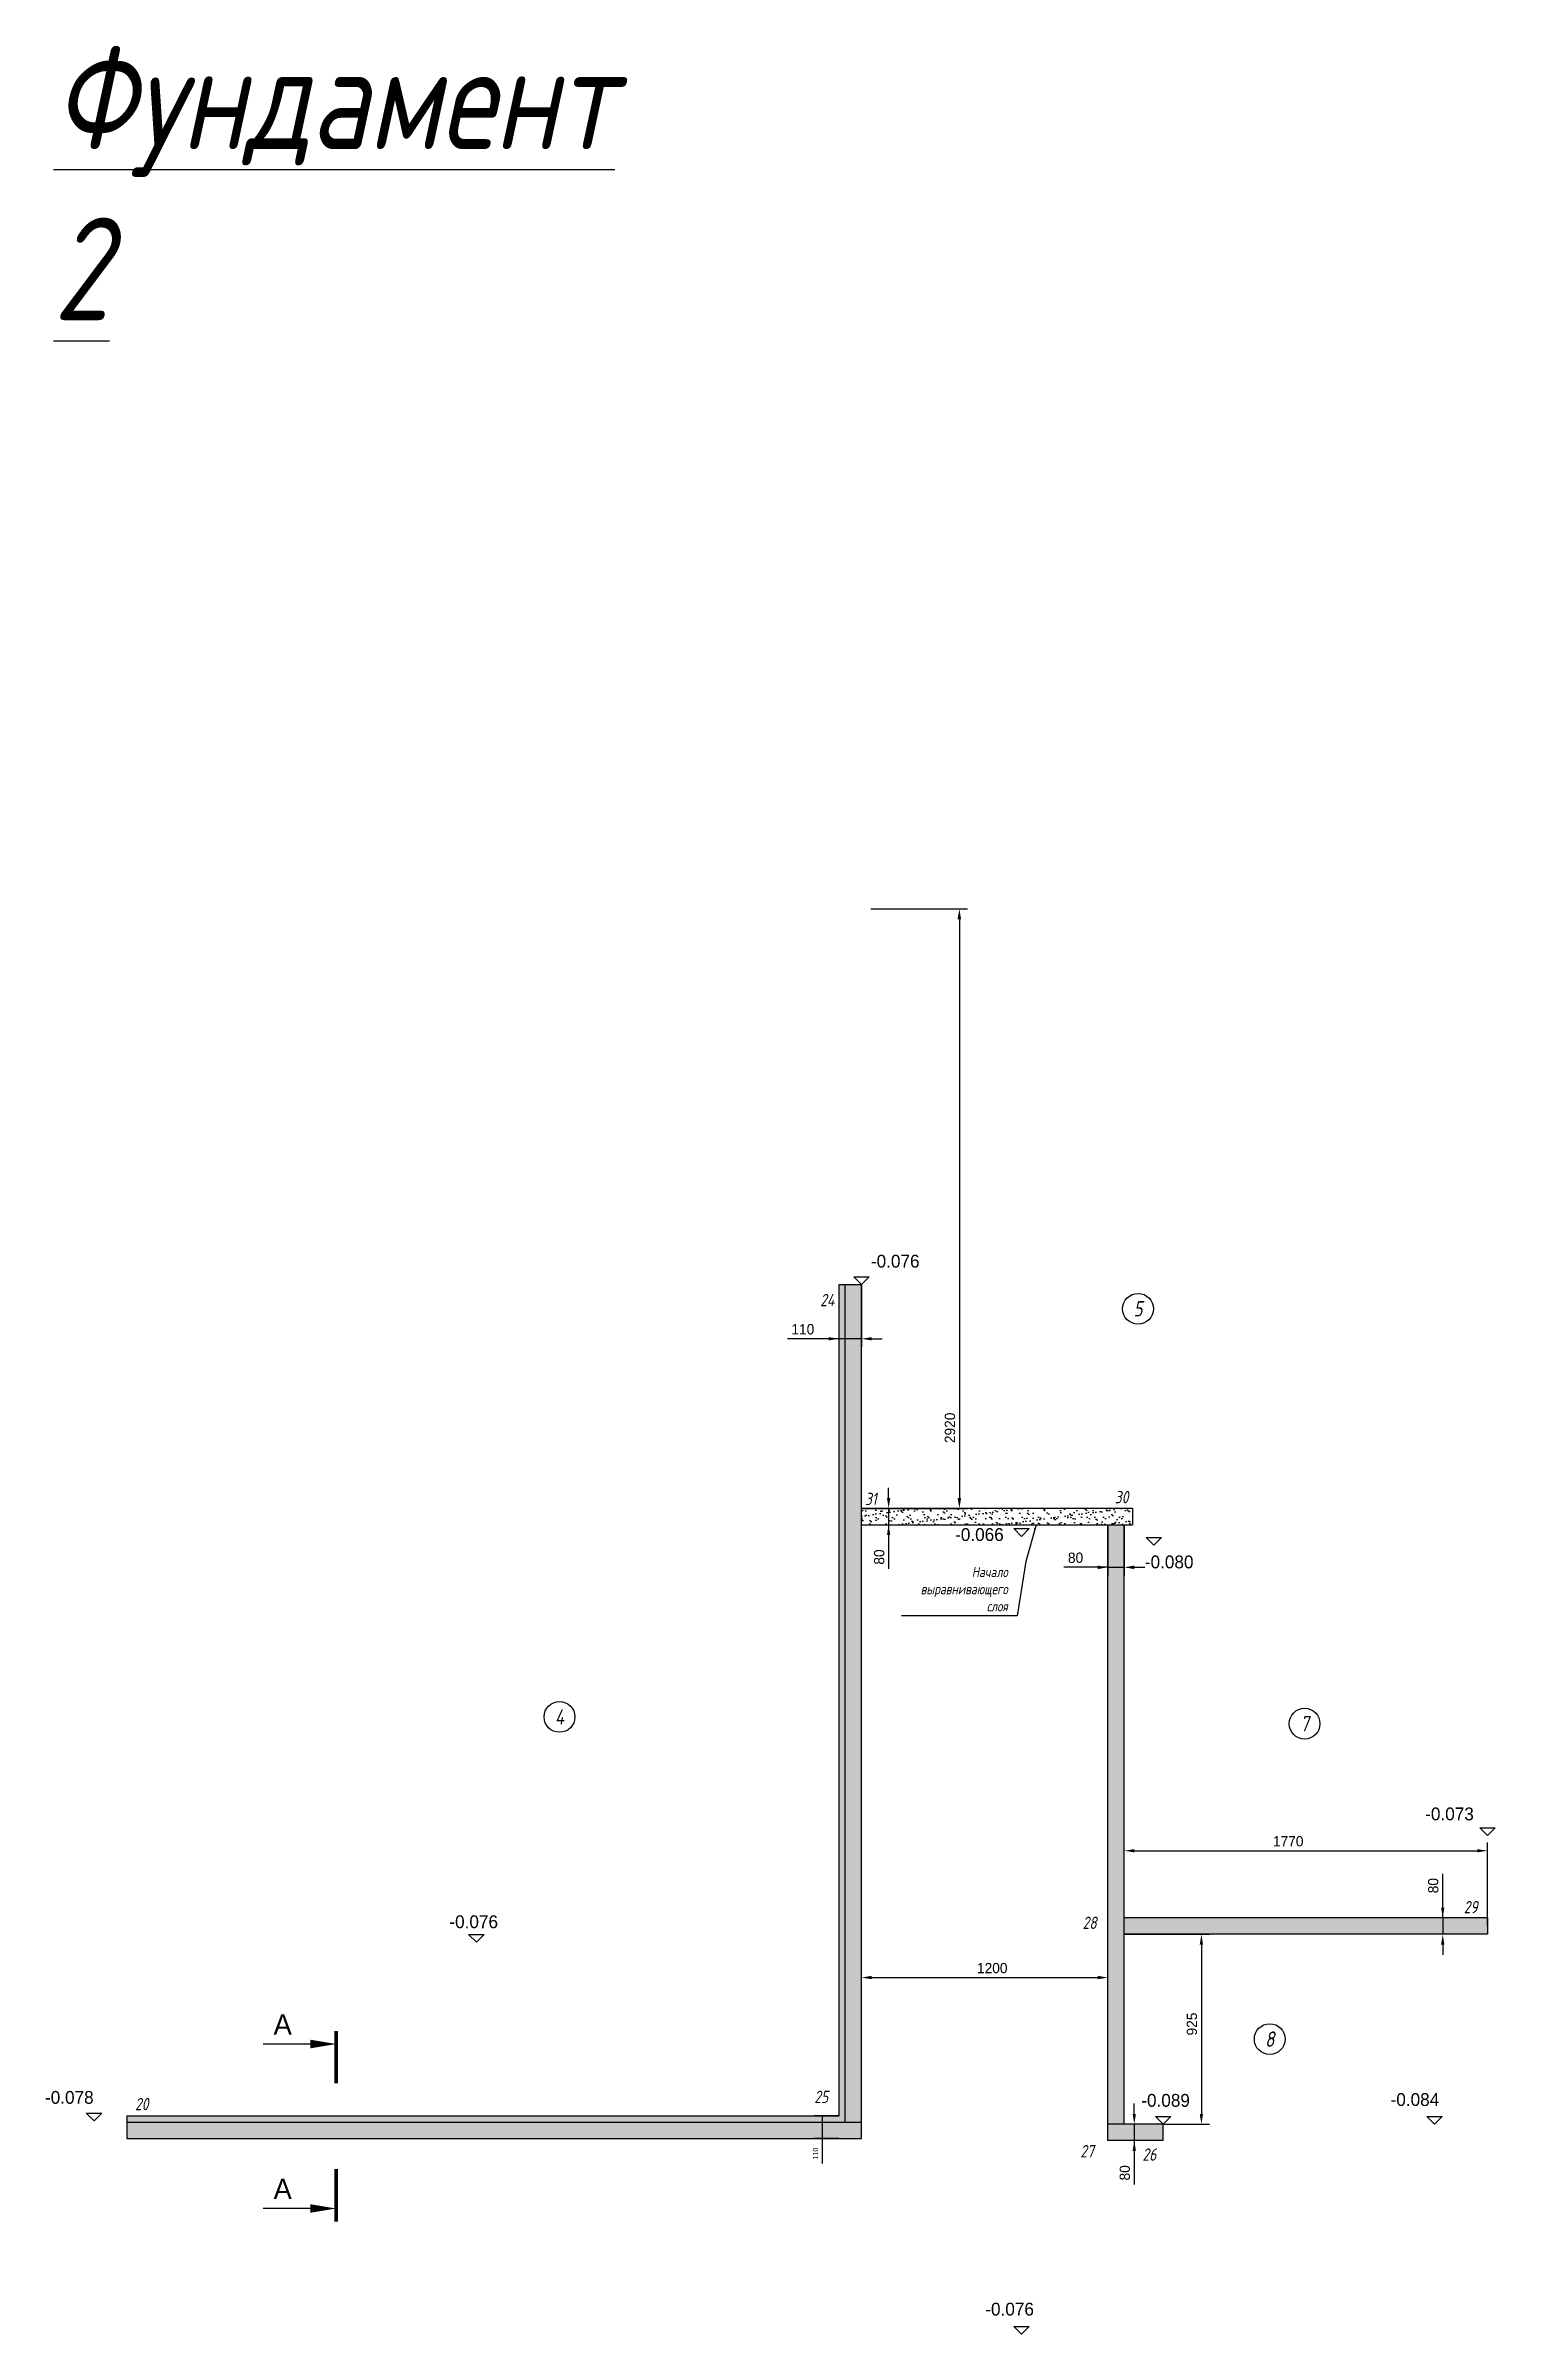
# Model space of a CAD drawing. Header units: millimetres. Extents: x -24443 to 78341, y -69589 to 15487.
# Drawn here: x 36128 to 43191, y -55264 to -44116 of the extents above; entities that cross this region are included whole.
import ezdxf
from ezdxf.enums import TextEntityAlignment as Align

# ---------------------------------------------------------------- set-up
doc = ezdxf.new("R2010")
doc.units = ezdxf.units.MM
for name, color, linetype in [('01 Перегородки', 7, 'Continuous'), ('07 Номера помещений', 7, 'Continuous'), ('08 Размеры', 7, 'Continuous')]:
    doc.layers.add(name, color=color, linetype=linetype)
doc.layers.add('100 noprint', color=1, linetype='Continuous', plot=False)
doc.styles.get("Standard").update_dxf_attribs({"font": 'Ubuntu-R.ttf'})
doc.styles.add('ГОСТ-ISOCPEUR', font='isocpeui.ttf', dxfattribs={"width": 0.8})
doc.dimstyles.new('ISO-25', dxfattribs={"dimtxt": 2.5, "dimasz": 2.5, "dimexe": 1.25, "dimexo": 0.625, "dimtad": 1, "dimtxsty": 'Standard', "dimcen": 2.5, "dimadec": 0, "dimazin": 0, "dimtfac": 1, "dimtmove": 0, "dimatfit": 3, "dimfxl": 1, "dimarcsym": 0})

msp = doc.modelspace()

# ---------------------------------------------------------------- texts
at = {"linetype": 'Continuous'}
for p in [(37237.983, -53805.102), (37237.983, -54606.232)]:
    msp.add_text('А', height=100, dxfattribs=at).set_placement(p)
at = {"insert": (40815.61, -51442.898), "char_height": 50, "width": 100, "attachment_point": 3, "style": 'ГОСТ-ISOCPEUR'}
msp.add_mtext('{\\PНачало\\Pвыравнивающего слоя}', dxfattribs=at)
at = {"layer": '01 Перегородки', "style": 'ГОСТ-ISOCPEUR', "width": 0.8}
for s, p in [('24', (39936.423, -50226.248)), ('31', (40148.622, -51194.951)), ('30', (41370.336, -51186.39)), ('29', (43071.373, -53183.684)), ('28', (41214.718, -53259.907)), ('20', (36595.757, -54142.953)), ('25', (39906.863, -54107.781)), ('27', (41202.538, -54372.516)), ('26', (41505.926, -54388.801))]:
    msp.add_text(s, height=60, dxfattribs=at).set_placement(p, align=Align.MIDDLE)
at = {"layer": '07 Номера помещений', "style": 'ГОСТ-ISOCPEUR', "width": 0.8}
for s, p in [('5', (41450.282, -50268.954)), ('4', (38631.35, -52257.002)), ('7', (42261.779, -52290.079)), ('8', (42091.998, -53826.598))]:
    msp.add_text(s, height=75, dxfattribs=at).set_placement(p, align=Align.MIDDLE)
at = {"layer": '08 Размеры', "color": 1}
for s, p in [('-0.076', (40148.675, -50068.303)), ('-0.066', (40558.983, -51399.95)), ('-0.080', (41483.477, -51533.313)), ('-0.073', (42849.508, -52760.824)), ('-0.076', (38094.756, -53286.148)), ('-0.078', (36124.388, -54141.779)), ('-0.089', (41466.055, -54156.232)), ('-0.084', (42680.852, -54152.271)), ('-0.076', (40705.961, -55173.203))]:
    msp.add_text(s, height=62.5, dxfattribs=at).set_placement(p)
at = {"layer": '100 noprint', "color": 2, "insert": (36165.658, -44119.624), "char_height": 500, "width": 2987.2707, "attachment_point": 1, "style": 'ГОСТ-ISOCPEUR'}
msp.add_mtext('{\\LФундамент 2}', dxfattribs=at)

# ---------------------------------------------------------------- blocks, each defined once
blk = doc.blocks.new('*D375')
at = {"layer": '08 Размеры', "color": 0, "lineweight": -2}
for p, q in [((39993, -50151), (39993, -50455)), ((40103, -50151), (40103, -50455)), ((40103, -50415), (39742, -50415)), ((39943, -50415), (39893, -50415)), ((40103, -50415), (39993, -50415)), ((40153, -50415), (40203, -50415))]:
    blk.add_line(p, q, dxfattribs=at)
at = {"layer": '08 Размеры', "color": 0}
for points in [[(39943, -50423), (39943, -50407), (39993, -50415)], [(40153, -50407), (40153, -50423), (40103, -50415)]]:
    blk.add_solid(points, dxfattribs=at)
at = {"layer": 'Defpoints', "color": 0}
for p in [(39993, -50151), (40103, -50151), (39993, -50415)]:
    blk.add_point(p, dxfattribs=at)
at = {"layer": '08 Размеры', "color": 0, "insert": (39817, -50369), "char_height": 50, "attachment_point": 5}
blk.add_mtext('110', dxfattribs=at)
blk = doc.blocks.new('*D376')
at = {"layer": '08 Размеры', "color": 0, "lineweight": -2}
for p, q in [((39993, -54201), (39872, -54201)), ((39912, -54201), (39912, -54432)), ((39912, -54226), (39912, -54286)), ((39993, -54311), (39872, -54311))]:
    blk.add_line(p, q, dxfattribs=at)
at = {"layer": '08 Размеры', "color": 0}
for points in [[(39916, -54226), (39908, -54226), (39912, -54201)], [(39908, -54286), (39916, -54286), (39912, -54311)]]:
    blk.add_solid(points, dxfattribs=at)
at = {"layer": 'Defpoints', "color": 0}
for p in [(39993, -54201), (39912, -54311), (39993, -54311)]:
    blk.add_point(p, dxfattribs=at)
at = {"layer": '08 Размеры', "color": 0, "insert": (39879, -54384), "char_height": 25, "attachment_point": 5, "rotation": 90}
blk.add_mtext('110', dxfattribs=at)
blk = doc.blocks.new('*D377')
at = {"layer": '08 Размеры', "color": 0, "lineweight": -2}
for p, q in [((40235, -51191), (40235, -51141)), ((40103, -51241), (40275, -51241)), ((40235, -51241), (40235, -51535)), ((40235, -51241), (40235, -51321)), ((40103, -51321), (40275, -51321)), ((40235, -51371), (40235, -51421))]:
    blk.add_line(p, q, dxfattribs=at)
at = {"layer": '08 Размеры', "color": 0}
for points in [[(40227, -51191), (40243, -51191), (40235, -51241)], [(40243, -51371), (40227, -51371), (40235, -51321)]]:
    blk.add_solid(points, dxfattribs=at)
at = {"layer": 'Defpoints', "color": 0}
for p in [(40103, -51241), (40103, -51321), (40235, -51321)]:
    blk.add_point(p, dxfattribs=at)
at = {"layer": '08 Размеры', "color": 0, "insert": (40189, -51478), "char_height": 50, "attachment_point": 5, "rotation": 90}
blk.add_mtext('80', dxfattribs=at)
blk = doc.blocks.new('*D378')
at = {"layer": '08 Размеры', "color": 0, "lineweight": -2}
for p, q in [((41303, -51321), (41303, -51568)), ((41383, -51321), (41383, -51568)), ((41303, -51528), (41089, -51528)), ((41253, -51528), (41203, -51528)), ((41303, -51528), (41383, -51528)), ((41433, -51528), (41483, -51528))]:
    blk.add_line(p, q, dxfattribs=at)
at = {"layer": '08 Размеры', "color": 0}
for points in [[(41253, -51537), (41253, -51520), (41303, -51528)], [(41433, -51520), (41433, -51537), (41383, -51528)]]:
    blk.add_solid(points, dxfattribs=at)
at = {"layer": 'Defpoints', "color": 0}
for p in [(41303, -51321), (41383, -51321), (41383, -51528)]:
    blk.add_point(p, dxfattribs=at)
at = {"layer": '08 Размеры', "color": 0, "insert": (41146, -51482), "char_height": 50, "attachment_point": 5}
blk.add_mtext('80', dxfattribs=at)
blk = doc.blocks.new('*D379')
at = {"layer": '08 Размеры', "color": 0, "lineweight": -2}
for p, q in [((41432, -54191), (41432, -54141)), ((41573, -54241), (41392, -54241)), ((41432, -54241), (41432, -54535)), ((41432, -54241), (41432, -54321)), ((41573, -54321), (41392, -54321)), ((41432, -54371), (41432, -54421))]:
    blk.add_line(p, q, dxfattribs=at)
at = {"layer": '08 Размеры', "color": 0}
for points in [[(41424, -54191), (41440, -54191), (41432, -54241)], [(41440, -54371), (41424, -54371), (41432, -54321)]]:
    blk.add_solid(points, dxfattribs=at)
at = {"layer": 'Defpoints', "color": 0}
for p in [(41573, -54241), (41432, -54321), (41573, -54321)]:
    blk.add_point(p, dxfattribs=at)
at = {"layer": '08 Размеры', "color": 0, "insert": (41386, -54478), "char_height": 50, "attachment_point": 5, "rotation": 90}
blk.add_mtext('80', dxfattribs=at)
blk = doc.blocks.new('*D380')
at = {"layer": '08 Размеры', "color": 0, "lineweight": -2}
for p, q in [((42935, -53236), (42935, -53022)), ((42935, -53186), (42935, -53136)), ((43153, -53236), (42895, -53236)), ((42935, -53236), (42935, -53316)), ((43153, -53316), (42895, -53316)), ((42935, -53366), (42935, -53416))]:
    blk.add_line(p, q, dxfattribs=at)
at = {"layer": '08 Размеры', "color": 0}
for points in [[(42927, -53186), (42943, -53186), (42935, -53236)], [(42943, -53366), (42927, -53366), (42935, -53316)]]:
    blk.add_solid(points, dxfattribs=at)
at = {"layer": 'Defpoints', "color": 0}
for p in [(43153, -53236), (42935, -53316), (43153, -53316)]:
    blk.add_point(p, dxfattribs=at)
at = {"layer": '08 Размеры', "color": 0, "insert": (42889, -53079), "char_height": 50, "attachment_point": 5, "rotation": 90}
blk.add_mtext('80', dxfattribs=at)
blk = doc.blocks.new('*D381')
at = {"layer": '08 Размеры', "color": 0, "lineweight": -2}
for p, q in [((40148, -48321), (40620, -48321)), ((40580, -48371), (40580, -51191)), ((40148, -51241), (40620, -51241))]:
    blk.add_line(p, q, dxfattribs=at)
at = {"layer": '08 Размеры', "color": 0}
for points in [[(40588, -48371), (40571, -48371), (40580, -48321)], [(40571, -51191), (40588, -51191), (40580, -51241)]]:
    blk.add_solid(points, dxfattribs=at)
at = {"layer": 'Defpoints', "color": 0}
for p in [(40148, -48321), (40148, -51241), (40580, -51241)]:
    blk.add_point(p, dxfattribs=at)
at = {"layer": '08 Размеры', "color": 0, "insert": (40534, -50849), "char_height": 50, "attachment_point": 5, "rotation": 90}
blk.add_mtext('2920', dxfattribs=at)
blk = doc.blocks.new('*D382')
at = {"layer": '08 Размеры', "color": 0, "lineweight": -2}
for p, q in [((41383, -53236), (41383, -52869)), ((41433, -52909), (43103, -52909)), ((43153, -53276), (43153, -52869))]:
    blk.add_line(p, q, dxfattribs=at)
at = {"layer": '08 Размеры', "color": 0}
for points in [[(41433, -52901), (41433, -52917), (41383, -52909)], [(43103, -52917), (43103, -52901), (43153, -52909)]]:
    blk.add_solid(points, dxfattribs=at)
at = {"layer": 'Defpoints', "color": 0}
for p in [(43153, -52909), (41383, -53236), (43153, -53276)]:
    blk.add_point(p, dxfattribs=at)
at = {"layer": '08 Размеры', "color": 0, "insert": (42182, -52863), "char_height": 50, "attachment_point": 5}
blk.add_mtext('1770', dxfattribs=at)
blk = doc.blocks.new('*D383')
at = {"layer": '08 Размеры', "color": 0, "lineweight": -2}
for p, q in [((41383, -53316), (41799, -53316)), ((41759, -53366), (41759, -54191)), ((41573, -54241), (41799, -54241))]:
    blk.add_line(p, q, dxfattribs=at)
at = {"layer": '08 Размеры', "color": 0}
for points in [[(41767, -53366), (41751, -53366), (41759, -53316)], [(41751, -54191), (41767, -54191), (41759, -54241)]]:
    blk.add_solid(points, dxfattribs=at)
at = {"layer": 'Defpoints', "color": 0}
for p in [(41383, -53316), (41573, -54241), (41759, -54241)]:
    blk.add_point(p, dxfattribs=at)
at = {"layer": '08 Размеры', "color": 0, "insert": (41713, -53753), "char_height": 50, "attachment_point": 5, "rotation": 90}
blk.add_mtext('925', dxfattribs=at)
blk = doc.blocks.new('*D384')
at = {"layer": '08 Размеры', "color": 0, "lineweight": -2}
for p, q in [((40103, -53711), (40103, -53487)), ((41303, -53711), (41303, -53487)), ((40153, -53527), (41253, -53527))]:
    blk.add_line(p, q, dxfattribs=at)
at = {"layer": '08 Размеры', "color": 0}
for points in [[(40153, -53518), (40153, -53535), (40103, -53527)], [(41253, -53535), (41253, -53518), (41303, -53527)]]:
    blk.add_solid(points, dxfattribs=at)
at = {"layer": 'Defpoints', "color": 0}
for p in [(41303, -53527), (40103, -53711), (41303, -53711)]:
    blk.add_point(p, dxfattribs=at)
at = {"layer": '08 Размеры', "color": 0, "insert": (40740, -53481), "char_height": 50, "attachment_point": 5}
blk.add_mtext('1200', dxfattribs=at)

# ---------------------------------------------------------------- dimensions: what is measured, and where the dimension line sits
at = {"layer": '08 Размеры'}
for base, p1, p2, override, picture, middle in [((40579.637, -51240.843), (40148.295, -48320.843), (40148.295, -51240.843), {"dimtxt": 50, "dimasz": 50, "dimexe": 40, "dimexo": 0, "dimgap": 20}, '*D381', (40579.637, -50848.846)), ((40235.165, -51320.843), (40103.295, -51240.843), (40103.295, -51320.843), {"dimtxt": 50, "dimasz": 50, "dimexe": 40, "dimexo": 0, "dimgap": 20}, '*D377', (40235.165, -51477.747)), ((42934.863, -53315.843), (43153.295, -53235.843), (43153.295, -53315.843), {"dimtxt": 50, "dimasz": 50, "dimexe": 40, "dimexo": 0, "dimgap": 20}, '*D380', (42934.863, -53078.938)), ((41759.045, -54240.843), (41383.295, -53315.843), (41573.295, -54240.843), {"dimtxt": 50, "dimasz": 50, "dimexe": 40, "dimexo": 0, "dimgap": 20}, '*D383', (41759.045, -53753.278)), ((41431.897, -54320.843), (41573.295, -54240.843), (41573.295, -54320.843), {"dimtxt": 50, "dimasz": 50, "dimexe": 40, "dimexo": 0, "dimgap": 20}, '*D379', (41431.897, -54477.747)), ((39912.034, -54310.843), (39993.295, -54200.843), (39993.295, -54310.843), {"dimtxt": 25, "dimasz": 25, "dimexe": 40, "dimexo": 0, "dimgap": 20}, '*D376', (39912.034, -54383.783))]:
    dim = msp.add_linear_dim(base=base, p1=p1, p2=p2, angle=90, dimstyle='ISO-25', override=override, dxfattribs=at)
    dim.commit()
    dim.dimension.update_dxf_attribs({"geometry": picture, "text_midpoint": middle, "dimtype": 160})
for base, p1, p2, picture, middle in [((39993.295, -50415.117), (40103.295, -50150.843), (39993.295, -50150.843), '*D375', (39817.415, -50415.117)), ((41383.295, -51528.254), (41303.295, -51320.843), (41383.295, -51320.843), '*D378', (41146.39, -51528.254)), ((43153.295, -52908.856), (41383.295, -53235.843), (43153.295, -53275.843), '*D382', (42182.328, -52908.856)), ((41303.295, -53526.649), (40103.295, -53710.843), (41303.295, -53710.843), '*D384', (40740.244, -53526.649))]:
    dim = msp.add_linear_dim(base=base, p1=p1, p2=p2, dimstyle='ISO-25', override={"dimtxt": 50, "dimasz": 50, "dimexe": 40, "dimexo": 0, "dimgap": 20}, dxfattribs=at)
    dim.commit()
    dim.dimension.update_dxf_attribs({"geometry": picture, "text_midpoint": middle, "dimtype": 160})

# ---------------------------------------------------------------- hatches: boundary and pattern name
at = {"layer": '01 Перегородки'}
h = msp.add_hatch(dxfattribs=at)
h.set_pattern_fill('AR-SAND', color=256, style=0)
h.paths.add_polyline_path([(36523.295, -54200.843), (36523.295, -54310.843), (40103.295, -54310.843), (40103.295, -50150.843), (39993.295, -50150.843), (39993.295, -54200.843)])
h = msp.add_hatch(dxfattribs=at)
h.set_pattern_fill('AR-SAND', color=256, style=0)
h.paths.add_polyline_path([(41423.295, -51320.843), (41423.295, -51240.843), (40103.295, -51240.843), (40103.295, -51320.843)])
h = msp.add_hatch(dxfattribs=at)
h.set_pattern_fill('AR-SAND', color=256, style=0)
h.paths.add_polyline_path([(41383.295, -54240.843), (41383.295, -51320.843), (41303.295, -51320.843), (41303.295, -54240.843)])
h.paths.add_polyline_path([(43153.295, -53315.843), (43153.295, -53235.843), (41383.295, -53235.843), (41383.295, -53315.843)])
h.paths.add_polyline_path([(41573.295, -54320.843), (41573.295, -54240.843), (41303.295, -54240.843), (41303.295, -54320.843)])

# ---------------------------------------------------------------- linework, layer by layer
at = {"lineweight": 100}
for p, q in [((37542.66, -54041.537), (37542.66, -53787.617)), ((37542.66, -54460.786), (37542.66, -54714.706))]:
    msp.add_line(p, q, dxfattribs=at)
for p, q in [((37417.66, -53850.525), (37187.466, -53850.525)), ((37417.66, -54651.798), (37187.466, -54651.798))]:
    msp.add_line(p, q)
for points in [[(37417.66, -53829.692), (37542.66, -53850.525), (37417.66, -53871.359)], [(37417.66, -54672.631), (37542.66, -54651.798), (37417.66, -54630.964)]]:
    msp.add_solid(points)
at = {"layer": '01 Перегородки'}
for p, q in [((39993.295, -54200.843), (39993.295, -50150.843)), ((39993.295, -50150.843), (40103.295, -50150.843)), ((40103.295, -54310.843), (40103.295, -50150.843)), ((40103.295, -51240.843), (41423.295, -51240.843)), ((41423.295, -51240.843), (41423.295, -51320.843)), ((40103.295, -51320.843), (41423.295, -51320.843)), ((41303.295, -54320.843), (41303.295, -51320.843)), ((41383.295, -54240.843), (41383.295, -51320.843)), ((43153.295, -53235.843), (41383.295, -53235.843)), ((43153.295, -53235.843), (43153.295, -53315.843)), ((43153.295, -53315.843), (41383.295, -53315.843)), ((36523.295, -54200.843), (36523.295, -54310.843)), ((36523.295, -54200.843), (39993.295, -54200.843)), ((41573.295, -54240.843), (41303.295, -54240.843)), ((36523.295, -54310.843), (40103.295, -54310.843)), ((41573.295, -54320.843), (41303.295, -54320.843))]:
    msp.add_line(p, q, dxfattribs=at)
at = {"layer": '01 Перегородки', "color": 4}
for p, q in [((40023.295, -50150.843), (40103.295, -50150.843)), ((40023.295, -54230.843), (40023.295, -50150.843)), ((40103.295, -54310.843), (40103.295, -50150.843)), ((40103.295, -51240.843), (41423.295, -51240.843)), ((41423.295, -51240.843), (41423.295, -51320.843)), ((40103.295, -51320.843), (41423.295, -51320.843)), ((36523.295, -54230.843), (40103.295, -54230.843)), ((36523.295, -54230.843), (36523.295, -54310.843)), ((36523.295, -54310.843), (40103.295, -54310.843))]:
    msp.add_line(p, q, dxfattribs=at)
at = {"layer": '01 Перегородки', "color": 5}
for p, q in [((41303.295, -54320.843), (41303.295, -51320.843)), ((41383.295, -54240.843), (41383.295, -51320.843)), ((43153.295, -53235.843), (41383.295, -53235.843)), ((43153.295, -53235.843), (43153.295, -53315.843)), ((43153.295, -53315.843), (41383.295, -53315.843)), ((41573.295, -54240.843), (41303.295, -54240.843)), ((41573.295, -54320.843), (41573.295, -54240.843)), ((41573.295, -54320.843), (41303.295, -54320.843))]:
    msp.add_line(p, q, dxfattribs=at)
at = {"layer": '07 Номера помещений'}
for centre in [(41450.282, -50268.954), (38631.35, -52257.002), (42261.779, -52290.079), (42091.998, -53826.598)]:
    msp.add_circle(centre, 75, dxfattribs=at)
at = {"layer": '08 Размеры', "color": 1}
for points in [[(40065.795, -50113.343), (40140.795, -50113.343), (40103.295, -50150.843)], [(40844.694, -51339.991), (40919.694, -51339.991), (40882.194, -51377.491)], [(41489.854, -51383.343), (41564.854, -51383.343), (41527.354, -51420.843)], [(43115.795, -52797.435), (43190.795, -52797.435), (43153.295, -52834.935)], [(38188.659, -53316.691), (38263.659, -53316.691), (38226.159, -53354.191)], [(36325.795, -54187.924), (36400.795, -54187.924), (36363.295, -54225.424)], [(41535.795, -54203.343), (41610.795, -54203.343), (41573.295, -54240.843)], [(42857.896, -54203.343), (42932.896, -54203.343), (42895.396, -54240.843)], [(40844.694, -55226.731), (40919.694, -55226.731), (40882.194, -55264.231)]]:
    msp.add_lwpolyline(points, close=True, dxfattribs=at)

msp.set_redraw_order([(e.dxf.handle, doc.entitydb.next_handle()) for e in msp.query("TEXT MTEXT ATTDEF DIMENSION ARC_DIMENSION")])  # texts and dimensions are drawn at this point

# ---------------------------------------------------------------- leaders
at = {"annotation_type": 0, "has_hookline": 1, "hookline_direction": 1, "text_width": 518.155}
msp.add_leader([(40953.295, -51320.843), (40904.175, -51500.087), (40860.61, -51764.148), (40835.61, -51764.148)], dimstyle='ISO-25', override={"dimtxt": 25, "dimasz": 25, "dimexe": 40, "dimexo": 0, "dimgap": 20}, dxfattribs=at)

doc.saveas('drawing.dxf')
